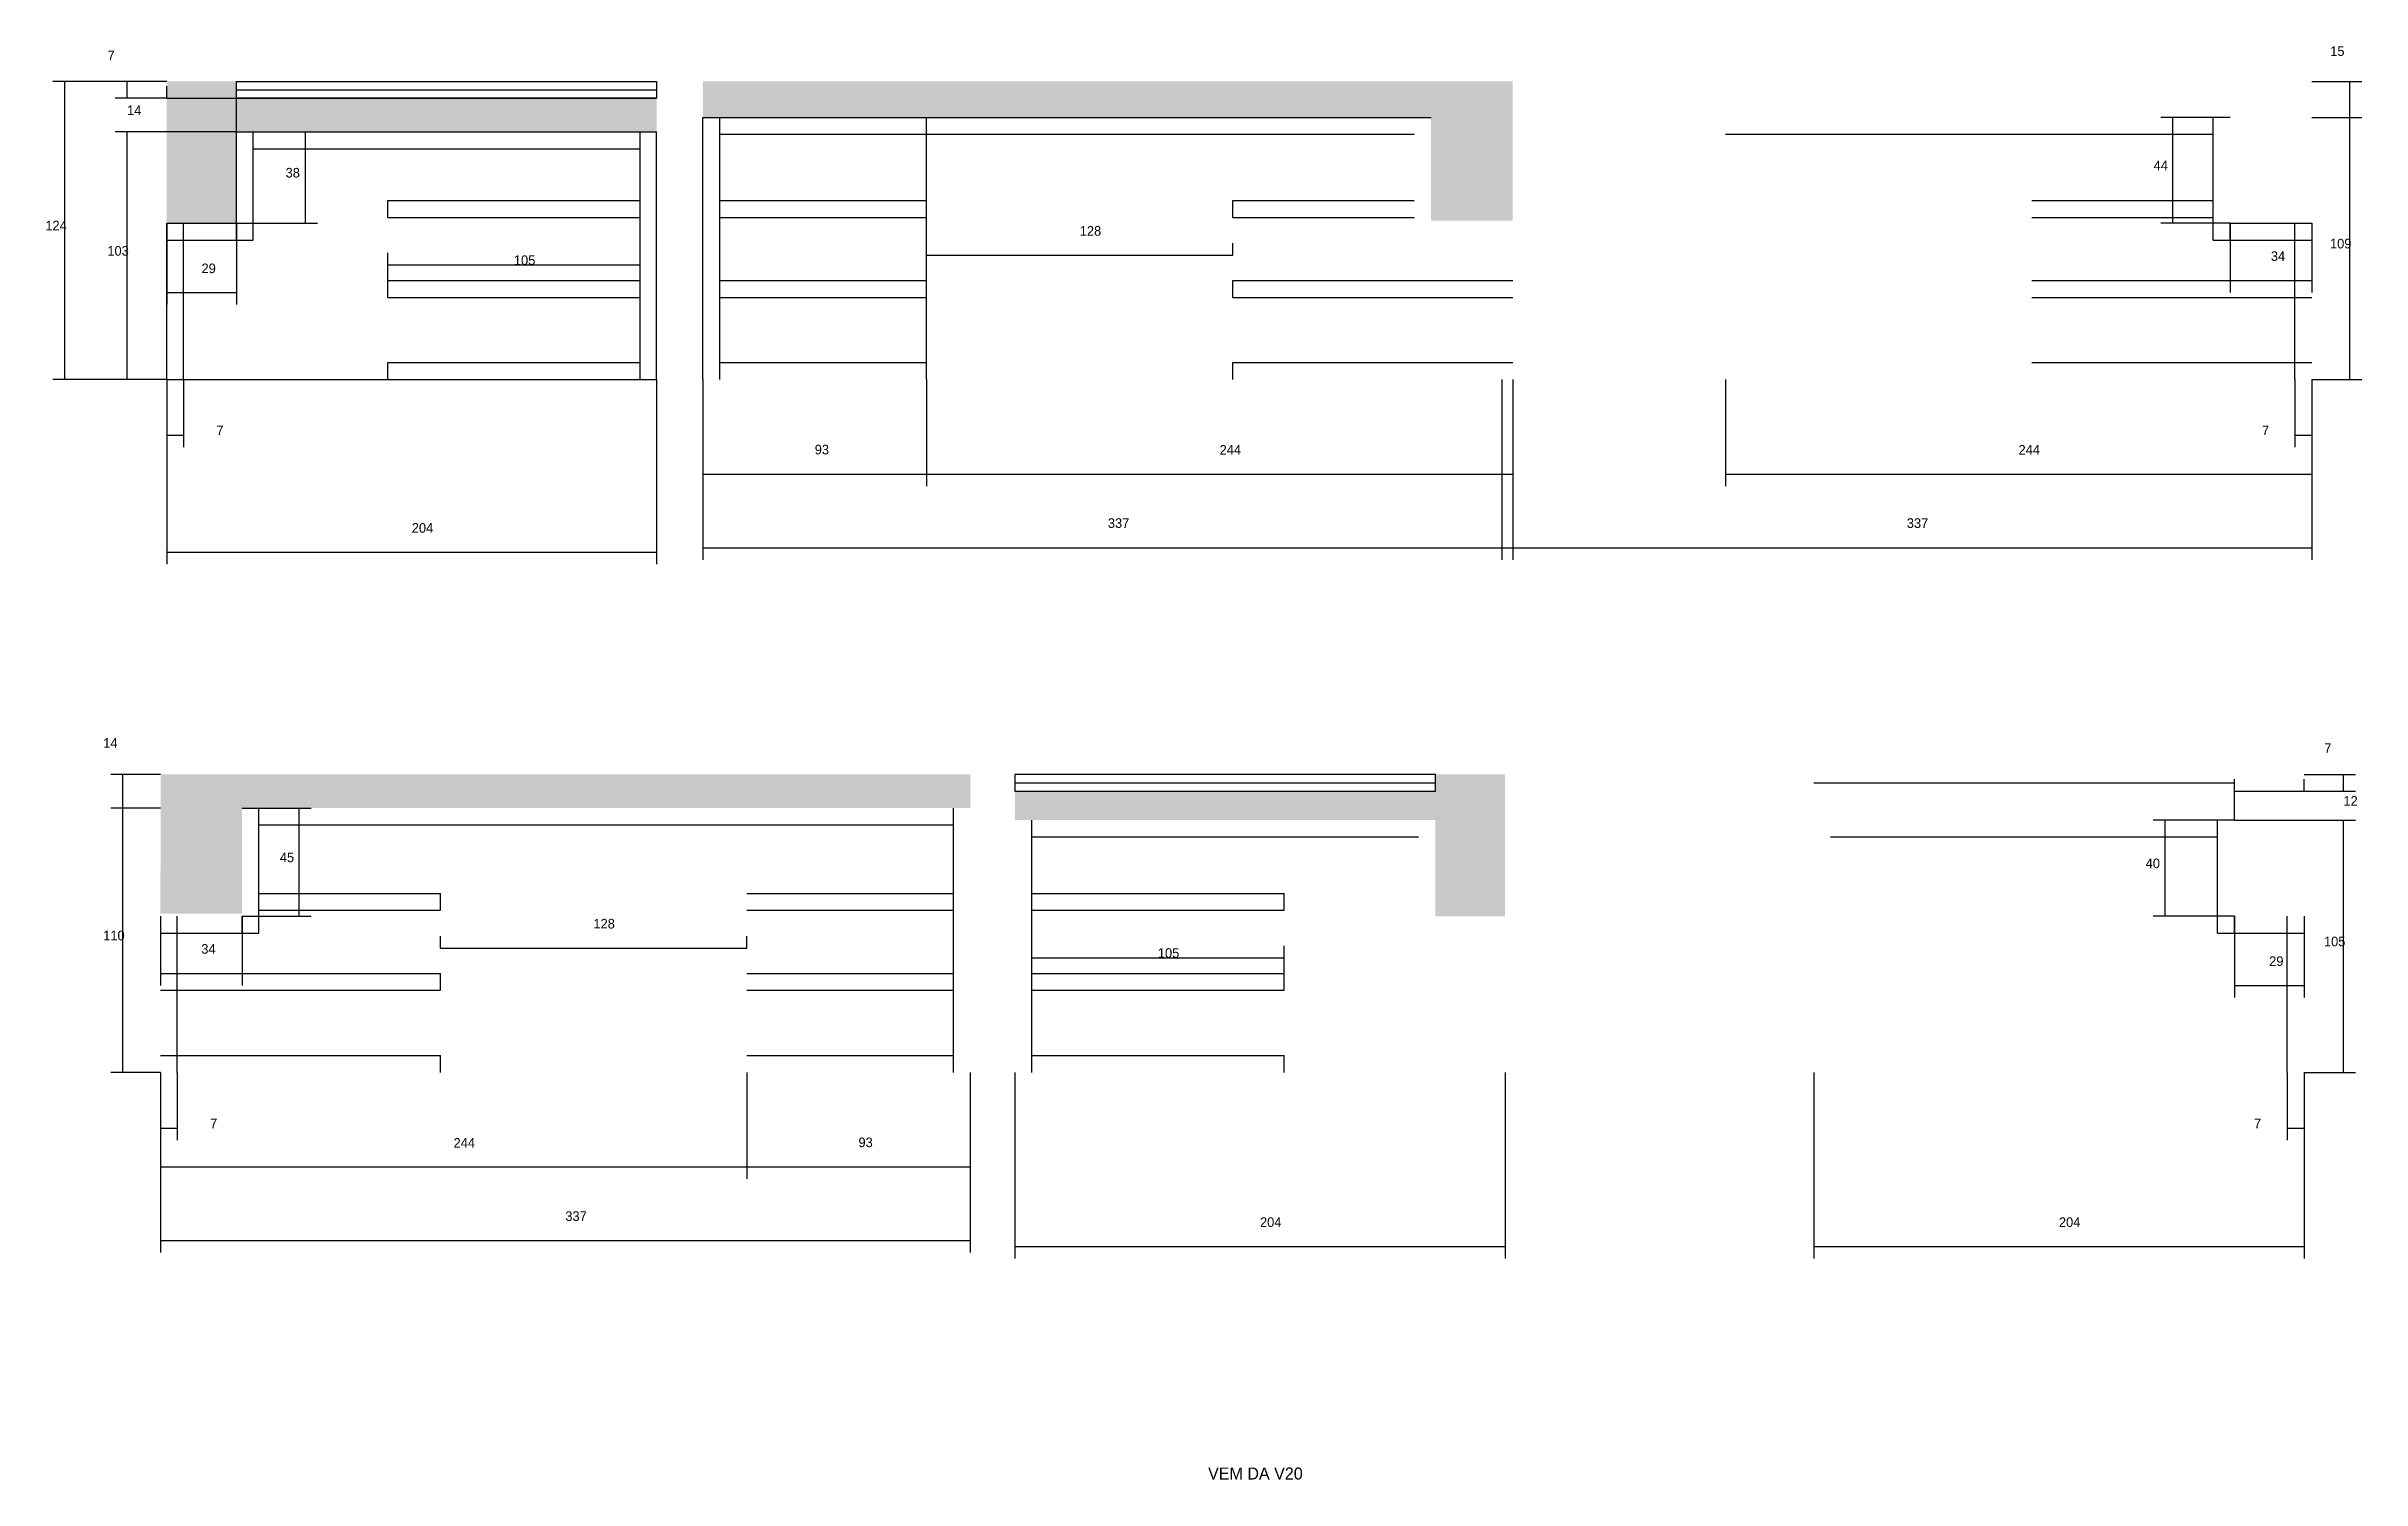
# Model space of a CAD drawing. Header units: metres. Extents: x -2848 to 21926, y -45195 to 1016.
# Drawn here: x 14502 to 15466, y -2823 to -2227 of the extents above; entities that cross this region are included whole.
import ezdxf

# ---------------------------------------------------------------- set-up
doc = ezdxf.new("R2010")
doc.units = ezdxf.units.M
for name, color, linetype in [('COTA', 241, 'Continuous'), ('Painéis', 200, 'Continuous'), ('SARR_2.2x7', 40, 'Continuous'), ('Texto Seção', 7, 'Continuous')]:
    doc.layers.add(name, color=color, linetype=linetype)

msp = doc.modelspace()

# ---------------------------------------------------------------- texts
at = {"layer": 'COTA'}
for s, p in [('7', (14527.4, -2232.4)), ('15', (15452.4, -2230.6)), ('14', (14535.5, -2255.2)), ('38', (14601.5, -2281.2)), ('44', (15378.9, -2278.2)), ('124', (14501.5, -2303.2)), ('128', (14932, -2305.4)), ('103', (14527.3, -2313.7)), ('34', (15427.7, -2315.9)), ('109', (15452.3, -2310.7)), ('29', (14566.5, -2321)), ('105', (14696.5, -2317.6)), ('7', (14572.7, -2388.4)), ('7', (15424, -2388.4)), ('93', (14821.7, -2396.4)), ('244', (14990.2, -2396.5)), ('244', (15322.7, -2396.5)), ('204', (14654, -2429)), ('337', (14943.7, -2427)), ('337', (15276.2, -2427)), ('14', (14525.6, -2518.5)), ('7', (15449.9, -2520.7)), ('12', (15457.9, -2542.6)), ('45', (14599.1, -2566.1)), ('40', (15375.6, -2568.6)), ('128', (14729.6, -2593.7)), ('110', (14525.6, -2598.6)), ('34', (14566.4, -2604.2)), ('105', (15449.8, -2601.1)), ('105', (14964.5, -2605.9)), ('29', (15427, -2609.3)), ('7', (14570.1, -2676.8)), ('7', (15420.7, -2676.8)), ('244', (14671.4, -2684.9)), ('93', (14839.9, -2684.7)), ('337', (14717.9, -2715.4)), ('204', (15007, -2717.9)), ('204', (15339.5, -2717.9))]:
    msp.add_text(s, height=4, dxfattribs=at).set_placement(p)
at = {"layer": 'Texto Seção'}
msp.add_text('VEM DA V20', height=5, dxfattribs=at).set_placement((14985.4, -2823))

# ---------------------------------------------------------------- hatches: boundary and pattern name
at = {"layer": 'COTA'}
h = msp.add_hatch(dxfattribs=at)
h.set_pattern_fill('AR-CONC', scale=0.03)
h.paths.add_polyline_path([(14581, -2300.2), (14581, -2262.2), (14581, -2262.2), (14755.9, -2262.2), (14755.9, -2262.2), (14755.9, -2248.2), (14755.9, -2248.2), (14581, -2248.2), (14581, -2248.2), (14581, -2241.2), (14581, -2241.2), (14552, -2241.2), (14552, -2241.2), (14552, -2300.2), (14552, -2300.2), (14581, -2300.2)])
h = msp.add_hatch(dxfattribs=at)
h.set_pattern_fill('AR-CONC', scale=0.03)
h.paths.add_polyline_path([(14775.2, -2256.2), (15078.2, -2256.2), (15078.2, -2256.2), (15078.2, -2299.2), (15078.2, -2299.2), (15112.2, -2299.2), (15112.2, -2299.2), (15112.1, -2241.2), (15112.1, -2241.2), (14775.2, -2241.2), (14775.2, -2241.2), (14775.2, -2256.2)])
h = msp.add_hatch(dxfattribs=at)
h.set_pattern_fill('AR-CONC', scale=0.03)
h.paths.add_polyline_path([(14886.4, -2543.6), (14583.4, -2543.6), (14583.4, -2543.6), (14583.4, -2587.6), (14583.4, -2587.6), (14549.4, -2587.6), (14549.4, -2587.6), (14549.5, -2529.6), (14549.5, -2529.6), (14886.4, -2529.6), (14886.4, -2529.6), (14886.4, -2543.6)])
h = msp.add_hatch(dxfattribs=at)
h.set_pattern_fill('AR-CONC', scale=0.03)
h.paths.add_polyline_path([(15080, -2588.6), (15080, -2548.6), (15080, -2548.6), (14905, -2548.6), (14905, -2548.6), (14905, -2536.6), (14905, -2536.6), (15080, -2536.6), (15080, -2536.6), (15080, -2529.6), (15080, -2529.6), (15109, -2529.6), (15109, -2529.6), (15109, -2588.6), (15109, -2588.6), (15080, -2588.6)])

# ---------------------------------------------------------------- linework, layer by layer
for p, q in [((14552, -2241.2), (14504.6, -2241.2)), ((14509.6, -2365.2), (14509.6, -2241.2)), ((14552, -2241.2), (14530.5, -2241.2)), ((14535.5, -2248.2), (14535.5, -2241.2)), ((14552, -2248.2), (14552, -2243.2)), ((14581, -2262.2), (14581, -2243.2)), ((15444.7, -2241.2), (15465.5, -2241.2)), ((15460.5, -2256.2), (15460.5, -2241.2)), ((14552, -2248.2), (14530.5, -2248.2)), ((14552, -2248.2), (14581, -2248.2)), ((14581, -2262.2), (14530.5, -2262.2)), ((14535.5, -2365.2), (14535.5, -2262.2)), ((14581, -2262.2), (14614.8, -2262.2)), ((14609.8, -2300.2), (14609.8, -2262.2)), ((15410.7, -2256.2), (15381.9, -2256.2)), ((15386.9, -2300.2), (15386.9, -2256.2)), ((15444.7, -2256.2), (15465.5, -2256.2)), ((15444.7, -2256.2), (15465.5, -2256.2)), ((15460.5, -2365.2), (15460.5, -2256.2)), ((14552, -2300.2), (14552, -2334.1)), ((14581, -2300.2), (14614.8, -2300.2)), ((14581, -2300.2), (14581, -2334.1)), ((15410.7, -2300.2), (15381.9, -2300.2)), ((15410.7, -2300.2), (15410.7, -2329.1)), ((15444.7, -2300.2), (15444.7, -2329.1)), ((14644, -2324.1), (14644, -2312.6)), ((14749, -2324.1), (14749, -2312.6)), ((14868.2, -2313.5), (14868.2, -2308.5)), ((14995.7, -2313.5), (14995.7, -2308.5)), ((14644, -2317.6), (14749, -2317.6)), ((14868.2, -2313.5), (14995.7, -2313.5)), ((14552, -2329.1), (14581, -2329.1)), ((15410.7, -2324.1), (15444.7, -2324.1)), ((14552, -2365.2), (14504.6, -2365.2)), ((14552, -2365.2), (14530.5, -2365.2)), ((14552, -2365.2), (14552, -2442.1)), ((14552, -2365.2), (14552, -2393.4)), ((14559, -2365.2), (14559, -2393.4)), ((14755.9, -2365.2), (14755.9, -2442.1)), ((14775.2, -2365.2), (14775.2, -2409.6)), ((14775.2, -2365.2), (14775.2, -2440.3)), ((14868.2, -2365.2), (14868.2, -2409.6)), ((14868.2, -2365.2), (14868.2, -2409.6)), ((15107.7, -2365.2), (15107.7, -2440.3)), ((15112.2, -2365.2), (15112.2, -2409.6)), ((15112.2, -2365.2), (15112.2, -2440.3)), ((15200.7, -2365.2), (15200.7, -2409.6)), ((15437.7, -2365.2), (15437.7, -2393.4)), ((15444.7, -2365.2), (15444.7, -2409.6)), ((15444.7, -2365.2), (15444.7, -2440.3)), ((15444.7, -2365.2), (15465.5, -2365.2)), ((15444.7, -2365.2), (15444.7, -2393.4)), ((14552, -2388.4), (14559, -2388.4)), ((15437.7, -2388.4), (15444.7, -2388.4)), ((14775.2, -2404.6), (14868.2, -2404.6)), ((14868.2, -2404.6), (15112.2, -2404.6)), ((15200.7, -2404.6), (15444.7, -2404.6)), ((14552, -2437.1), (14755.9, -2437.1)), ((14775.2, -2435.3), (15112.2, -2435.3)), ((15107.7, -2435.3), (15444.7, -2435.3)), ((14549.4, -2529.6), (14528.7, -2529.6)), ((14533.7, -2543.6), (14533.7, -2529.6)), ((15412.5, -2548.6), (15412.5, -2531.6)), ((15441.5, -2529.6), (15462.9, -2529.6)), ((15441.5, -2536.6), (15441.5, -2531.6)), ((15457.9, -2536.6), (15457.9, -2529.6)), ((14549.4, -2543.6), (14528.7, -2543.6)), ((14549.4, -2543.6), (14528.7, -2543.6)), ((14533.7, -2653.6), (14533.7, -2543.6)), ((14583.4, -2543.6), (14612.2, -2543.6)), ((14607.2, -2588.6), (14607.2, -2543.6)), ((15412.5, -2536.6), (15441.5, -2536.6)), ((15441.5, -2536.6), (15462.9, -2536.6)), ((15412.5, -2548.6), (15378.7, -2548.6)), ((15383.7, -2588.6), (15383.7, -2548.6)), ((15412.5, -2548.6), (15462.9, -2548.6)), ((15457.9, -2653.6), (15457.9, -2548.6)), ((14549.4, -2588.6), (14549.4, -2617.4)), ((14583.4, -2588.6), (14612.2, -2588.6)), ((14583.4, -2588.6), (14583.4, -2617.4)), ((15412.5, -2588.6), (15378.7, -2588.6)), ((15412.5, -2588.6), (15412.5, -2622.4)), ((15441.5, -2588.6), (15441.5, -2622.4)), ((14665.9, -2601.9), (14665.9, -2596.9)), ((14793.4, -2601.9), (14793.4, -2596.9)), ((14912, -2612.4), (14912, -2600.9)), ((15017, -2612.4), (15017, -2600.9)), ((14665.9, -2601.9), (14793.4, -2601.9)), ((14912, -2605.9), (15017, -2605.9)), ((14549.4, -2612.4), (14583.4, -2612.4)), ((15412.5, -2617.4), (15441.5, -2617.4)), ((14549.4, -2653.6), (14528.7, -2653.6)), ((14549.4, -2653.6), (14549.4, -2697.9)), ((14549.4, -2653.6), (14549.4, -2728.6)), ((14549.4, -2653.6), (14549.4, -2681.8)), ((14556.4, -2653.6), (14556.4, -2681.8)), ((14793.4, -2653.6), (14793.4, -2697.9)), ((14793.4, -2653.6), (14793.4, -2697.9)), ((14886.4, -2653.6), (14886.4, -2697.9)), ((14886.4, -2653.6), (14886.4, -2728.6)), ((14905, -2653.6), (14905, -2731)), ((15109, -2653.6), (15109, -2731)), ((15237.5, -2653.6), (15237.5, -2731)), ((15434.5, -2653.6), (15434.5, -2681.8)), ((15441.5, -2653.6), (15441.5, -2731)), ((15441.5, -2653.6), (15462.9, -2653.6)), ((15441.5, -2653.6), (15441.5, -2681.8)), ((14549.4, -2676.8), (14556.4, -2676.8)), ((15434.5, -2676.8), (15441.5, -2676.8)), ((14549.4, -2692.9), (14793.4, -2692.9)), ((14793.4, -2692.9), (14886.4, -2692.9)), ((14549.4, -2723.6), (14886.4, -2723.6)), ((14905, -2726), (15109, -2726)), ((15237.5, -2726), (15441.5, -2726))]:
    msp.add_line(p, q, dxfattribs=at)
at = {"layer": 'Painéis'}
for p, q in [((14581, -2241.2), (14755.9, -2241.2)), ((14581, -2248.2), (14581, -2241.2)), ((14581, -2248.2), (14755.9, -2248.2)), ((14581, -2262.2), (14755.9, -2262.2)), ((14581, -2300.2), (14581, -2262.2)), ((14755.9, -2365.2), (14755.9, -2262.2)), ((14775.2, -2256.2), (15078.2, -2256.2)), ((14775.2, -2365.2), (14775.2, -2256.2)), ((14868.2, -2365.2), (14868.2, -2256.2)), ((14552, -2300.2), (14581, -2300.2)), ((14552, -2365.2), (14552, -2300.2)), ((15410.7, -2300.2), (15444.7, -2300.2)), ((14552, -2365.2), (14755.9, -2365.2))]:
    msp.add_line(p, q, dxfattribs=at)
for points in [[(14755.9, -2248.2), (14581, -2248.2), (14581, -2241.2), (14755.9, -2241.2)], [(14905, -2536.6), (15080, -2536.6), (15080, -2529.6), (14905, -2529.6)]]:
    msp.add_lwpolyline(points, close=True, dxfattribs=at)
at = {"layer": 'SARR_2.2x7'}
for p, q in [((14581, -2244.7), (14755.9, -2244.7)), ((14588, -2307.2), (14588, -2262.2)), ((14749, -2365.2), (14749, -2262.2)), ((14782.2, -2365.2), (14782.2, -2256.2)), ((14782.2, -2263.2), (14868.2, -2263.2)), ((14868.2, -2263.2), (15071.2, -2263.2)), ((15200.7, -2263.2), (15403.7, -2263.2)), ((15403.7, -2307.2), (15403.7, -2256.2)), ((14588, -2269.2), (14749, -2269.2)), ((14644, -2290.8), (14749, -2290.8)), ((14644, -2297.8), (14644, -2290.8)), ((14782.2, -2290.8), (14868.2, -2290.8)), ((14995.7, -2290.8), (15071.2, -2290.8)), ((14995.7, -2297.8), (14995.7, -2290.8)), ((15328.2, -2290.8), (15403.7, -2290.8)), ((14559, -2365.2), (14559, -2300.2)), ((14581, -2307.2), (14581, -2300.2)), ((14644, -2297.8), (14749, -2297.8)), ((14782.2, -2297.8), (14868.2, -2297.8)), ((14995.7, -2297.8), (15071.2, -2297.8)), ((15328.2, -2297.8), (15403.7, -2297.8)), ((15410.7, -2307.2), (15410.7, -2300.2)), ((15437.7, -2365.2), (15437.7, -2300.2)), ((14552, -2307.2), (14581, -2307.2)), ((14581, -2307.2), (14588, -2307.2)), ((15403.7, -2307.2), (15410.7, -2307.2)), ((15410.7, -2307.2), (15444.7, -2307.2)), ((14644, -2324.1), (14749, -2324.1)), ((14644, -2331.1), (14644, -2324.1)), ((14644, -2331.1), (14749, -2331.1)), ((14782.2, -2324.1), (14868.2, -2324.1)), ((14782.2, -2331.1), (14868.2, -2331.1)), ((14995.7, -2324.1), (15112.2, -2324.1)), ((14995.7, -2331.1), (14995.7, -2324.1)), ((14995.7, -2331.1), (15112.2, -2331.1)), ((15328.2, -2324.1), (15444.7, -2324.1)), ((15328.2, -2331.1), (15444.7, -2331.1)), ((14644, -2358.2), (14749, -2358.2)), ((14644, -2365.2), (14644, -2358.2)), ((14782.2, -2358.2), (14868.2, -2358.2)), ((14995.7, -2358.2), (15112.2, -2358.2)), ((14995.7, -2365.2), (14995.7, -2358.2)), ((15328.2, -2358.2), (15444.7, -2358.2)), ((14905, -2533.1), (15080, -2533.1)), ((15237.5, -2533.1), (15412.5, -2533.1)), ((14590.4, -2595.6), (14590.4, -2543.6)), ((14879.4, -2653.6), (14879.4, -2543.6)), ((14590.4, -2550.6), (14793.4, -2550.6)), ((14793.4, -2550.6), (14879.4, -2550.6)), ((14912, -2653.6), (14912, -2548.6)), ((15405.5, -2595.6), (15405.5, -2548.6)), ((14912, -2555.6), (15073, -2555.6)), ((15244.5, -2555.6), (15405.5, -2555.6)), ((14590.4, -2579.1), (14665.9, -2579.1)), ((14665.9, -2586.1), (14665.9, -2579.1)), ((14793.4, -2579.1), (14879.4, -2579.1)), ((14912, -2579.1), (15017, -2579.1)), ((15017, -2586.1), (15017, -2579.1)), ((14556.4, -2653.6), (14556.4, -2588.6)), ((14583.4, -2595.6), (14583.4, -2588.6)), ((14590.4, -2586.1), (14665.9, -2586.1)), ((14793.4, -2586.1), (14879.4, -2586.1)), ((14912, -2586.1), (15017, -2586.1)), ((15412.5, -2595.6), (15412.5, -2588.6)), ((15434.5, -2653.6), (15434.5, -2588.6)), ((14549.4, -2595.6), (14583.4, -2595.6)), ((14583.4, -2595.6), (14590.4, -2595.6)), ((15405.5, -2595.6), (15412.5, -2595.6)), ((15412.5, -2595.6), (15441.5, -2595.6)), ((14549.4, -2612.4), (14665.9, -2612.4)), ((14549.4, -2619.4), (14665.9, -2619.4)), ((14665.9, -2619.4), (14665.9, -2612.4)), ((14793.4, -2612.4), (14879.4, -2612.4)), ((14793.4, -2619.4), (14879.4, -2619.4)), ((14912, -2612.4), (15017, -2612.4)), ((14912, -2619.4), (15017, -2619.4)), ((15017, -2619.4), (15017, -2612.4)), ((14549.4, -2646.6), (14665.9, -2646.6)), ((14665.9, -2653.6), (14665.9, -2646.6)), ((14793.4, -2646.6), (14879.4, -2646.6)), ((14912, -2646.6), (15017, -2646.6)), ((15017, -2653.6), (15017, -2646.6))]:
    msp.add_line(p, q, dxfattribs=at)

msp.set_redraw_order([(e.dxf.handle, doc.entitydb.next_handle()) for e in msp.query("TEXT MTEXT ATTDEF DIMENSION ARC_DIMENSION")])  # texts and dimensions are drawn at this point

doc.saveas('drawing.dxf')
